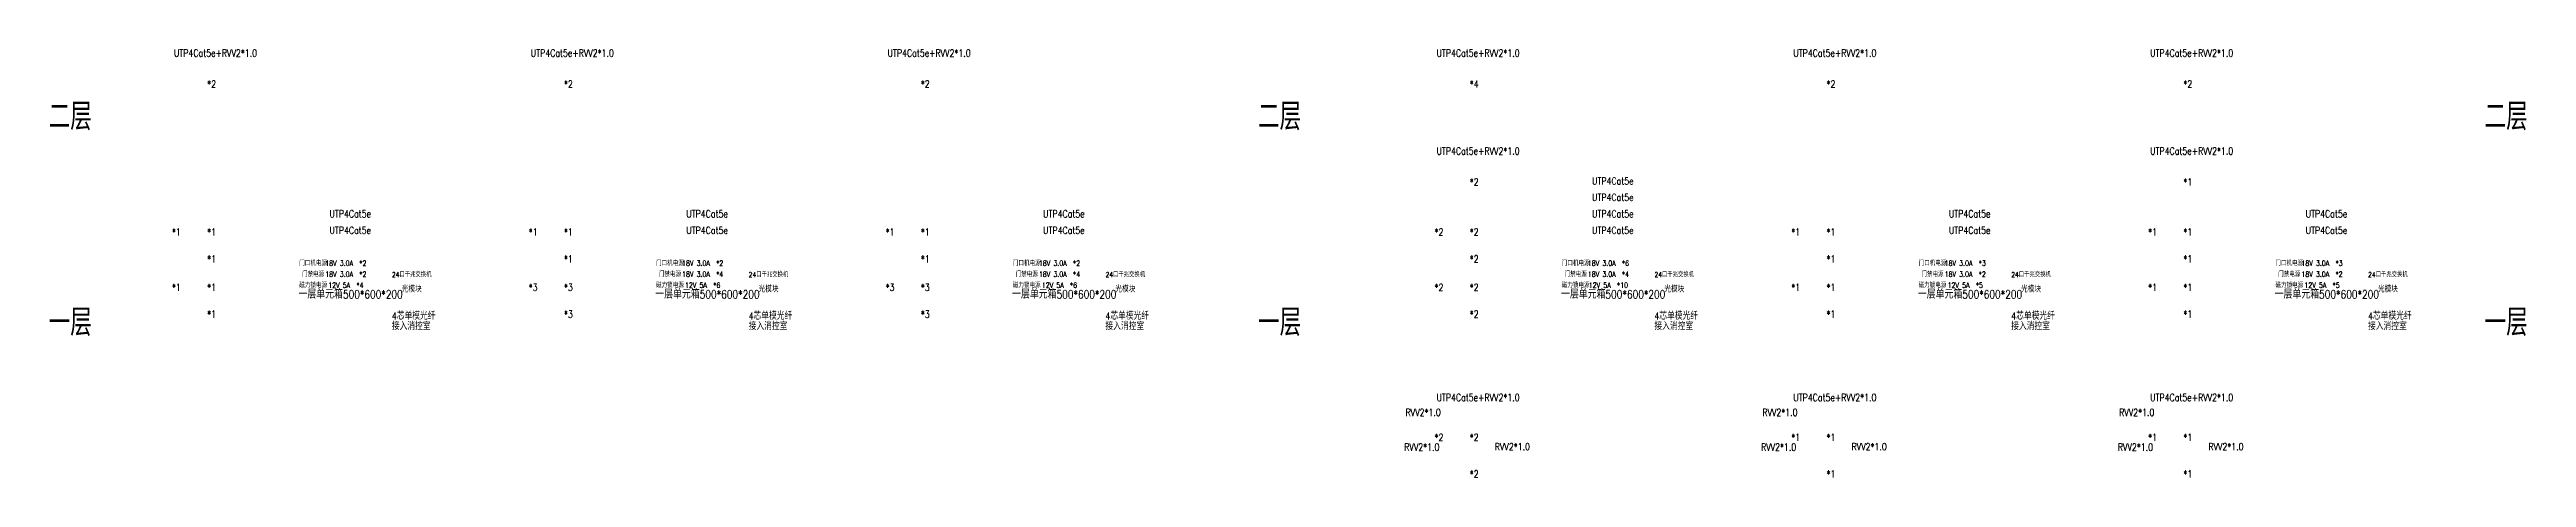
# Model space of a CAD drawing. Extents: x 2114868 to 5528286, y 1846921 to 2016792.
# Drawn here: x 2917577 to 2971724, y 1862915 to 1872275 of the extents above; entities that cross this region are included whole.
import ezdxf
from ezdxf.enums import TextEntityAlignment as Align

# ---------------------------------------------------------------- set-up
doc = ezdxf.new("R2010")
doc.units = 0
doc.header["$LTSCALE"] = 1000
doc.header["$MEASUREMENT"] = 0
doc.layers.add('T-EQUP-LIST-PLAN', color=3, linetype='Continuous')
doc.layers.add('智能化', color=7, linetype='Continuous')
doc.styles.add('_TEL_DIM', font='SIMPLEX', dxfattribs={"width": 0.8, "height": 3.5, "bigfont": 'HZTXT'})

msp = doc.modelspace()

# ---------------------------------------------------------------- texts
at = {"layer": 'T-EQUP-LIST-PLAN', "style": '_TEL_DIM', "width": 0.8}
for s, p in [('二层', (2918029, 1870819)), ('二层', (2944467, 1870819)), ('二层', (2971279, 1870819)), ('一层', (2918029, 1866319)), ('一层', (2944467, 1866319)), ('一层', (2971279, 1866319))]:
    msp.add_text(s, height=590, dxfattribs=at).set_placement(p, align=Align.MIDDLE)
at = {"layer": '智能化', "color": 120, "style": '_TEL_DIM', "width": 0.8}
for s, height, p in [('UTP4Cat5e+RVV2*1.0', 156.79, (2920297, 1872118)), ('UTP4Cat5e+RVV2*1.0', 156.79, (2928097, 1872118)), ('UTP4Cat5e+RVV2*1.0', 156.79, (2935897, 1872118)), ('UTP4Cat5e+RVV2*1.0', 156.79, (2947897, 1872118)), ('UTP4Cat5e+RVV2*1.0', 156.79, (2955697, 1872118)), ('UTP4Cat5e+RVV2*1.0', 156.79, (2963497, 1872118)), ('UTP4Cat5e+RVV2*1.0', 156.79, (2947897, 1869975)), ('UTP4Cat5e+RVV2*1.0', 156.79, (2963497, 1869975)), ('UTP4Cat5e', 156.8, (2951297, 1869321)), ('UTP4Cat5e', 156.8, (2923697, 1868603)), ('UTP4Cat5e', 156.8, (2931497, 1868603)), ('UTP4Cat5e', 156.8, (2939297, 1868603)), ('UTP4Cat5e', 156.8, (2951297, 1868962)), ('UTP4Cat5e', 156.8, (2951297, 1868603)), ('UTP4Cat5e', 156.8, (2959097, 1868603)), ('UTP4Cat5e', 156.8, (2966897, 1868603)), ('UTP4Cat5e', 156.8, (2923697, 1868243)), ('UTP4Cat5e', 156.8, (2931497, 1868243)), ('UTP4Cat5e', 156.8, (2939297, 1868243)), ('UTP4Cat5e', 156.8, (2951297, 1868243)), ('UTP4Cat5e', 156.8, (2959097, 1868243)), ('UTP4Cat5e', 156.8, (2966897, 1868243)), ('4芯单模光纤', 156.8, (2925060, 1866368)), ('4芯单模光纤', 156.8, (2932860, 1866368)), ('4芯单模光纤', 156.8, (2940660, 1866368)), ('4芯单模光纤', 156.8, (2952660, 1866368)), ('4芯单模光纤', 156.8, (2960460, 1866368)), ('4芯单模光纤', 156.8, (2968260, 1866368)), ('接入消控室', 156.8, (2925060, 1866143)), ('接入消控室', 156.8, (2932860, 1866143)), ('接入消控室', 156.8, (2940660, 1866143)), ('接入消控室', 156.8, (2952660, 1866143)), ('接入消控室', 156.8, (2960460, 1866143)), ('接入消控室', 156.8, (2968260, 1866143)), ('RVV2*1.0', 156.8, (2947221, 1864260)), ('UTP4Cat5e+RVV2*1.0', 156.79, (2947897, 1864586)), ('RVV2*1.0', 156.8, (2955021, 1864260)), ('UTP4Cat5e+RVV2*1.0', 156.79, (2955697, 1864586)), ('RVV2*1.0', 156.8, (2962821, 1864260)), ('UTP4Cat5e+RVV2*1.0', 156.79, (2963497, 1864586)), ('RVV2*1.0', 156.8, (2947192, 1863501)), ('RVV2*1.0', 156.8, (2949171, 1863512)), ('RVV2*1.0', 156.8, (2954992, 1863501)), ('RVV2*1.0', 156.8, (2956971, 1863512)), ('RVV2*1.0', 156.8, (2962792, 1863501)), ('RVV2*1.0', 156.8, (2964771, 1863512))]:
    msp.add_text(s, height=height, dxfattribs=at).set_placement(p)
at = {"layer": '智能化', "color": 3, "style": '_TEL_DIM', "width": 0.8}
for s, p in [('*2', (2921024, 1871442)), ('*2', (2928824, 1871442)), ('*2', (2936624, 1871442)), ('*4', (2948624, 1871442)), ('*2', (2956424, 1871442)), ('*2', (2964224, 1871442)), ('*2', (2948624, 1869299)), ('*1', (2964224, 1869299)), ('*1', (2920254, 1868205)), ('*1', (2921024, 1868205)), ('*1', (2928054, 1868205)), ('*1', (2928824, 1868205)), ('*1', (2935854, 1868205)), ('*1', (2936624, 1868205)), ('*2', (2947854, 1868205)), ('*2', (2948624, 1868205)), ('*1', (2955654, 1868205)), ('*1', (2956424, 1868205)), ('*1', (2963454, 1868205)), ('*1', (2964224, 1868205)), ('*1', (2921024, 1867617)), ('*1', (2928824, 1867617)), ('*1', (2936624, 1867617)), ('*2', (2948624, 1867617)), ('*1', (2956424, 1867617)), ('*1', (2964224, 1867617)), ('*1', (2920254, 1866997)), ('*1', (2921024, 1866997)), ('*3', (2928054, 1866997)), ('*3', (2928824, 1866997)), ('*3', (2935854, 1866997)), ('*3', (2936624, 1866997)), ('*2', (2947854, 1866997)), ('*2', (2948624, 1866997)), ('*1', (2955654, 1866997)), ('*1', (2956424, 1866997)), ('*1', (2963454, 1866997)), ('*1', (2964224, 1866997)), ('*1', (2921024, 1866408)), ('*3', (2928824, 1866408)), ('*3', (2936624, 1866408)), ('*2', (2948624, 1866408)), ('*1', (2956424, 1866408)), ('*1', (2964224, 1866408)), ('*2', (2947854, 1863716)), ('*2', (2948624, 1863716)), ('*1', (2955654, 1863716)), ('*1', (2956424, 1863716)), ('*1', (2963454, 1863716)), ('*1', (2964224, 1863716)), ('*2', (2948624, 1862915)), ('*1', (2956424, 1862915)), ('*1', (2964224, 1862915))]:
    msp.add_text(s, height=156.8, dxfattribs=at).set_placement(p)
at = {"layer": '智能化', "color": 2, "linetype": 'ByBlock', "style": '_TEL_DIM', "width": 0.8}
for s, height, p in [('门口机电源', 112.5, (2923339, 1867601)), ('18V 3.0A  *2', 112.5, (2924055, 1867601)), ('门口机电源', 112.5, (2931139, 1867601)), ('18V 3.0A  *2', 112.5, (2931855, 1867601)), ('门口机电源', 112.5, (2938939, 1867601)), ('18V 3.0A  *2', 112.5, (2939655, 1867601)), ('门口机电源', 112.5, (2950939, 1867601)), ('18V 3.0A  *6', 112.5, (2951655, 1867601)), ('门口机电源', 112.5, (2958739, 1867601)), ('18V 3.0A  *3', 112.5, (2959455, 1867601)), ('门口机电源', 112.5, (2966539, 1867601)), ('18V 3.0A  *3', 112.5, (2967255, 1867601)), ('磁力锁电源', 112.5, (2923339, 1867121)), ('一层单元箱500*600*200', 180, (2924159, 1866920)), ('门禁电源', 112.5, (2923339, 1867361)), ('18V 3.0A  *2', 112.5, (2924055, 1867361)), ('12V 5A  *4', 112.5, (2924055, 1867121)), ('24口千兆交换机', 108, (2925494, 1867353)), ('光模块', 135, (2925495, 1867033)), ('磁力锁电源', 112.5, (2931139, 1867121)), ('一层单元箱500*600*200', 180, (2931959, 1866920)), ('门禁电源', 112.5, (2931139, 1867361)), ('18V 3.0A  *4', 112.5, (2931855, 1867361)), ('12V 5A  *6', 112.5, (2931855, 1867121)), ('24口千兆交换机', 108, (2933294, 1867353)), ('光模块', 135, (2933295, 1867033)), ('磁力锁电源', 112.5, (2938939, 1867121)), ('一层单元箱500*600*200', 180, (2939759, 1866920)), ('门禁电源', 112.5, (2938939, 1867361)), ('18V 3.0A  *4', 112.5, (2939655, 1867361)), ('12V 5A  *6', 112.5, (2939655, 1867121)), ('24口千兆交换机', 108, (2941094, 1867353)), ('光模块', 135, (2941095, 1867033)), ('磁力锁电源', 112.5, (2950939, 1867121)), ('一层单元箱500*600*200', 180, (2951759, 1866920)), ('门禁电源', 112.5, (2950939, 1867361)), ('18V 3.0A  *4', 112.5, (2951655, 1867361)), ('12V 5A  *10', 112.5, (2951655, 1867121)), ('24口千兆交换机', 108, (2953094, 1867353)), ('光模块', 135, (2953095, 1867033)), ('磁力锁电源', 112.5, (2958739, 1867121)), ('一层单元箱500*600*200', 180, (2959559, 1866920)), ('门禁电源', 112.5, (2958739, 1867361)), ('18V 3.0A  *2', 112.5, (2959455, 1867361)), ('12V 5A  *5', 112.5, (2959455, 1867121)), ('24口千兆交换机', 108, (2960894, 1867353)), ('光模块', 135, (2960895, 1867033)), ('磁力锁电源', 112.5, (2966539, 1867121)), ('一层单元箱500*600*200', 180, (2967359, 1866920)), ('门禁电源', 112.5, (2966539, 1867361)), ('18V 3.0A  *2', 112.5, (2967255, 1867361)), ('12V 5A  *5', 112.5, (2967255, 1867121)), ('24口千兆交换机', 108, (2968694, 1867353)), ('光模块', 135, (2968695, 1867033))]:
    msp.add_text(s, height=height, dxfattribs=at).set_placement(p, align=Align.MIDDLE_CENTER)

doc.saveas('drawing.dxf')
